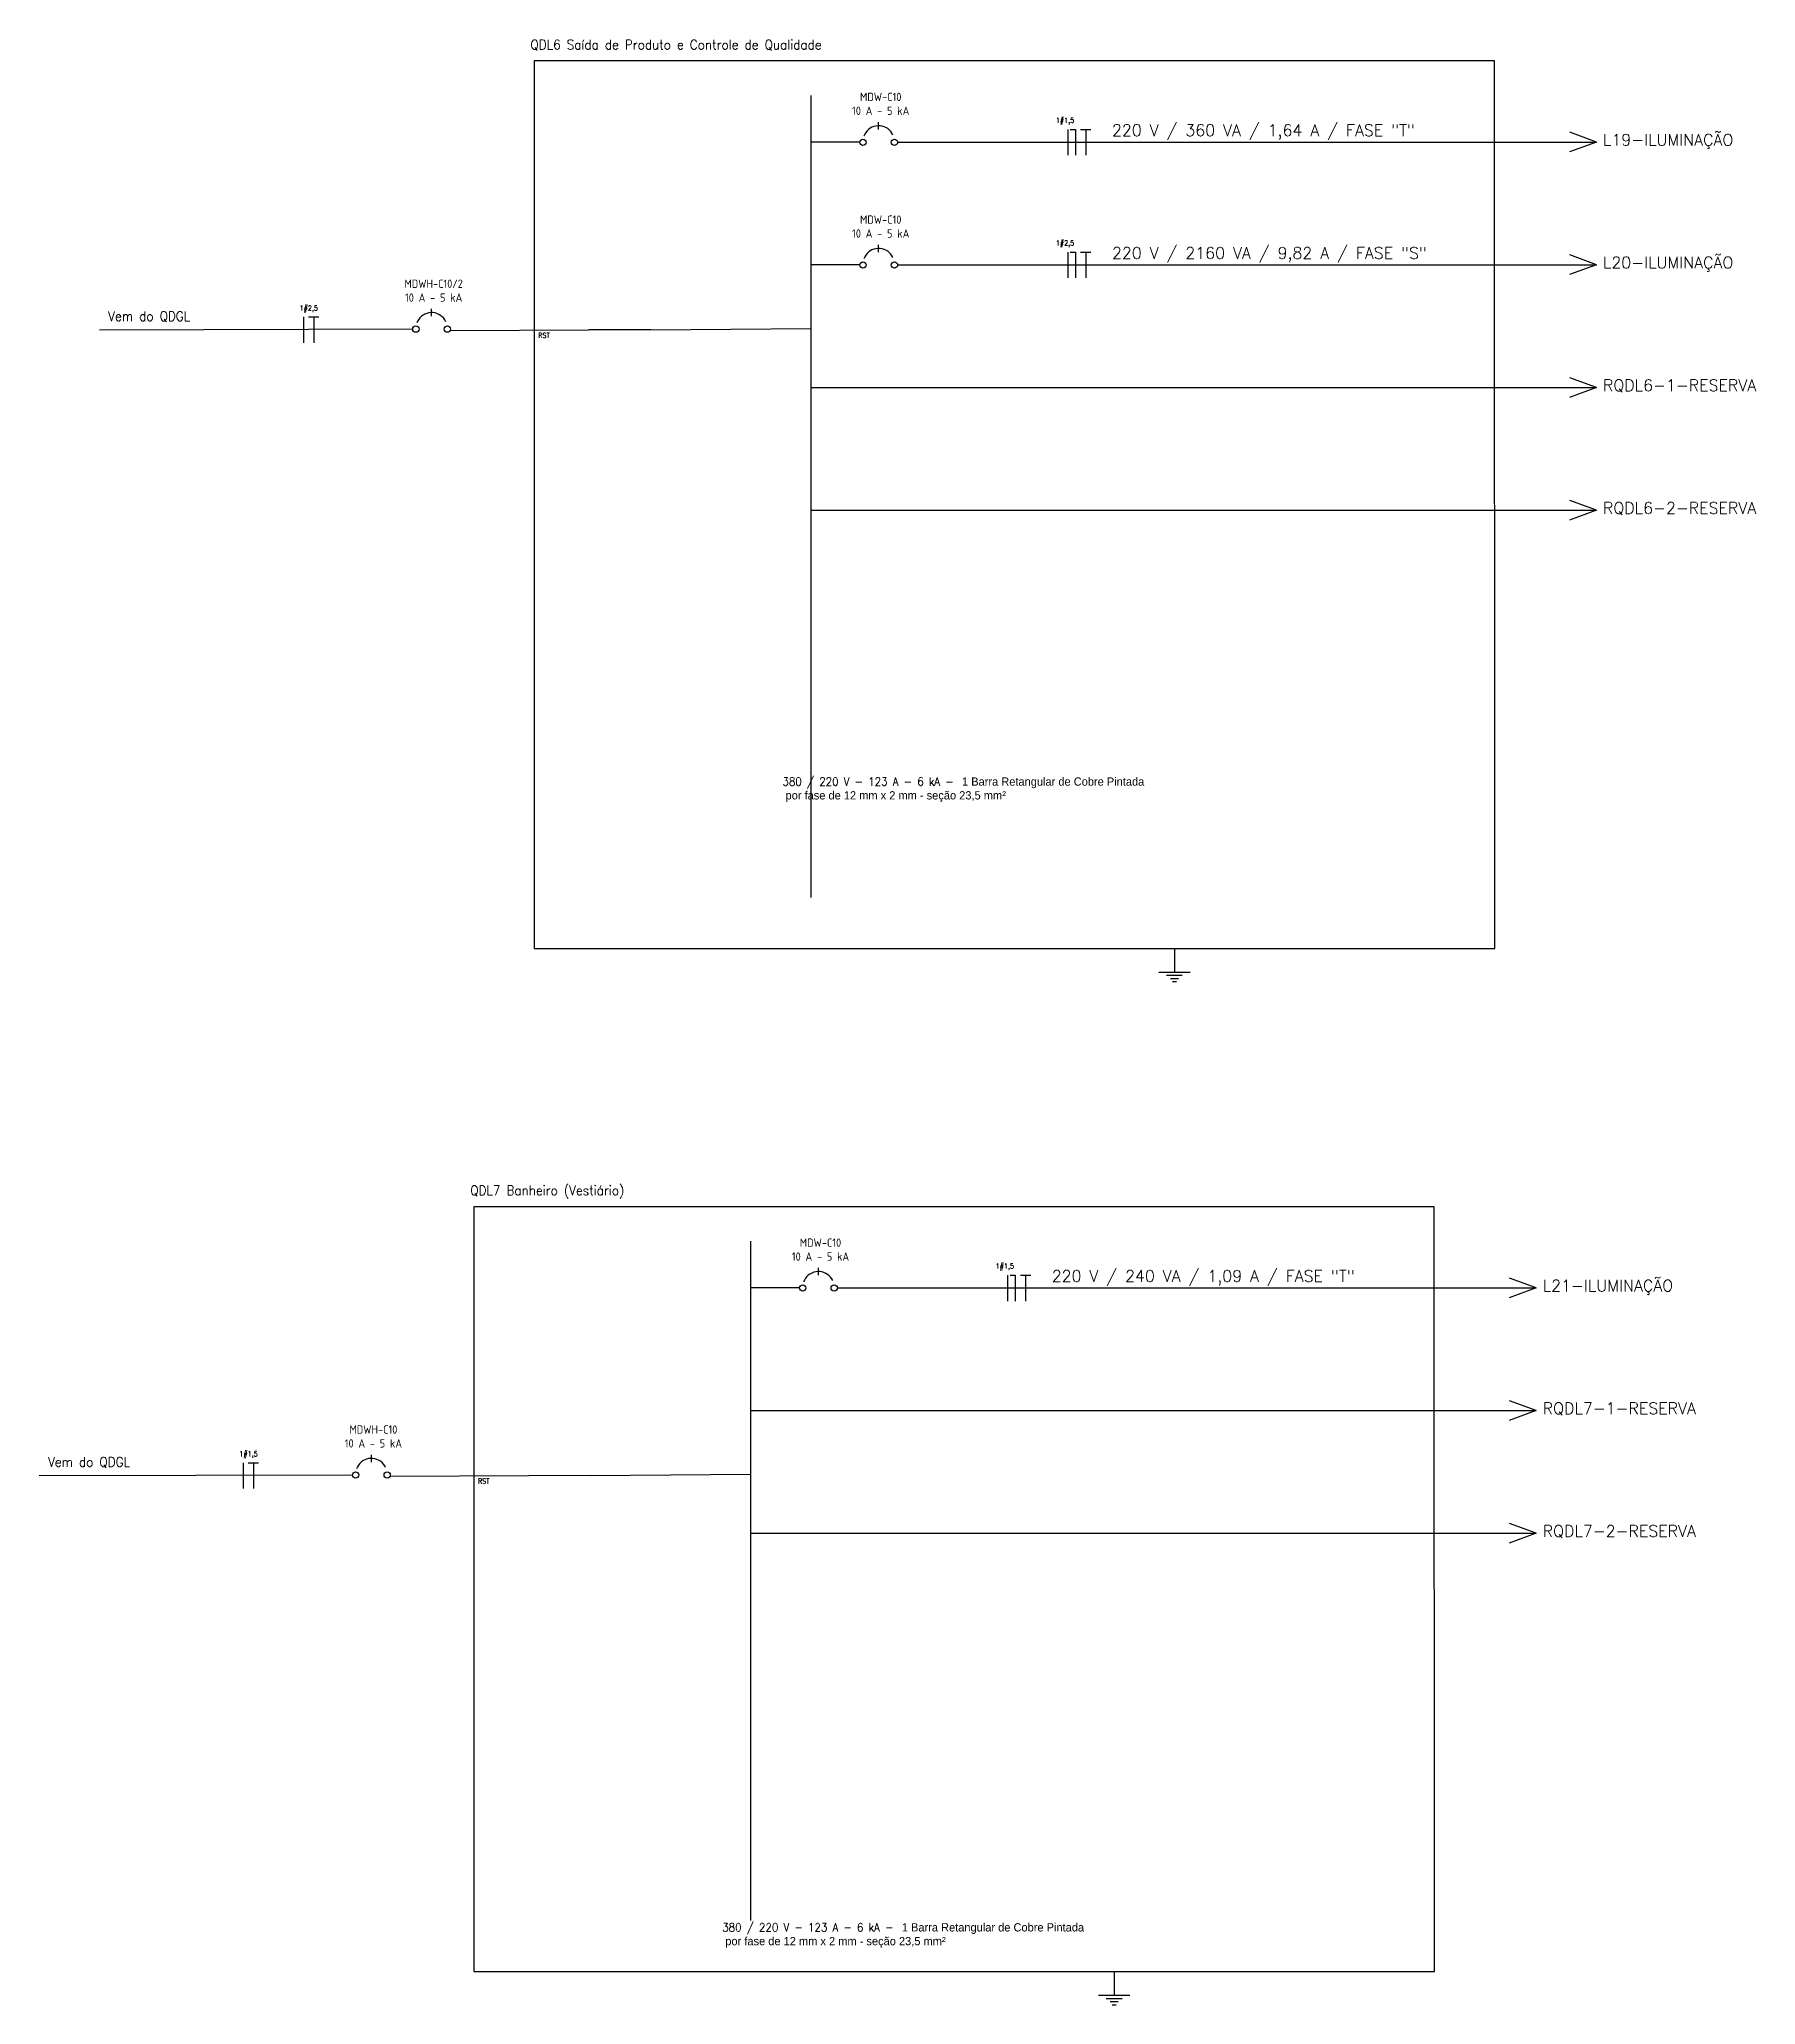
# Model space of a CAD drawing. Extents: x -543 to 641, y -146 to 322.
# Drawn here: x 462.96 to 505.03, y -52.03 to -3.86 of the extents above; entities that cross this region are included whole.
import ezdxf

# ---------------------------------------------------------------- set-up
doc = ezdxf.new("R2010")
doc.units = 0
doc.header["$MEASUREMENT"] = 0
for name, color, linetype in [('ELET_UNIFILAR_TEXTO', 4, 'Continuous'), ('ELET_UNIFILAR_TEXTO2', 6, 'Continuous'), ('ELT_UNIFILAR_DESENHO', 5, 'Continuous')]:
    doc.layers.add(name, color=color, linetype=linetype)
doc.styles.add('textstyle4', font='arial.ttf')
doc.styles.add('textstyle5', font='')
doc.styles.add('textstyle7', font='romans__.ttf')
doc.styles.get('textstyle5').set_extended_font_data('Standard')

msp = doc.modelspace()

# ---------------------------------------------------------------- texts
at = {"layer": 'ELET_UNIFILAR_TEXTO'}
for s, insert, char_height, attachment_point, style in [('QDL6 Saída de Produto e Controle de Qualidade', (475.002, -3.869), 0.23696, 1, 'textstyle5'), ('\\pxsm1;{\\Fisocp|c0;MDW-C10\\P\\Fisocp2|c0;10 A - 5 kA}', (483.586, -5.711), 0.20406, 8, 'textstyle4'), ('\\A1;\\pxqc;1#1,5', (487.878, -5.778), 0.12638, 1, 'textstyle5'), ('\\pxsm1;{\\Fisocp|c0;MDW-C10\\P\\Fisocp2|c0;10 A - 5 kA}', (483.586, -8.719), 0.20406, 8, 'textstyle4'), ('\\A1;\\pxqc;1#2,5', (487.878, -8.786), 0.12638, 1, 'textstyle5'), ('\\pxsm1;{\\Fisocp|c0;MDWH-C10/2\\P\\Fisocp2|c0;10 A - 5 kA}', (472.629, -10.29), 0.20406, 8, 'textstyle4'), ('Vem do QDGL', (464.654, -10.525), 0.23696, 1, 'textstyle5'), ('\\A1;1#2,5', (469.344, -10.381), 0.1264, 1, 'textstyle5'), ('RST', (475.192, -11.05), 0.1264, 1, 'textstyle5'), ('RST', (475.192, -11.05), 0.1264, 1, 'textstyle5'), ('\\A1;380 / 220 V - 123 A - 6 kA - {\\A0;\\fArial|b0|i0|c0|p34; \\Ftxt|c0;1 Barra Retangular de Cobre Pintada\\P por fase de 12 mm x 2 mm - seção 23,5 mm\\fArial|b0|i0|c0|p34;²}', (481.178, -21.949), 0.202345, 1, 'textstyle5'), ('QDL7 Banheiro (Vestiário)', (473.526, -31.952), 0.23696, 1, 'textstyle5'), ('\\pxsm1;{\\Fisocp|c0;MDW-C10\\P\\Fisocp2|c0;10 A - 5 kA}', (482.11, -33.794), 0.20406, 8, 'textstyle4'), ('\\A1;\\pxqc;1#1,5', (486.402, -33.862), 0.12638, 1, 'textstyle5'), ('\\pxsm1;{\\Fisocp|c0;MDWH-C10\\P\\Fisocp2|c0;10 A - 5 kA}', (471.153, -38.374), 0.20406, 8, 'textstyle4'), ('\\A1;1#1,5', (467.868, -38.464), 0.1264, 1, 'textstyle5'), ('Vem do QDGL', (463.178, -38.608), 0.23696, 1, 'textstyle5'), ('RST', (473.716, -39.133), 0.1264, 1, 'textstyle5'), ('RST', (473.716, -39.133), 0.1264, 1, 'textstyle5'), ('\\A1;380 / 220 V - 123 A - 6 kA - {\\A0;\\fArial|b0|i0|c0|p34; \\Ftxt|c0;1 Barra Retangular de Cobre Pintada\\P por fase de 12 mm x 2 mm - seção 23,5 mm\\fArial|b0|i0|c0|p34;²}', (479.702, -50.032), 0.202345, 1, 'textstyle5')]:
    msp.add_mtext(s, dxfattribs=dict(at, insert=insert, char_height=char_height, attachment_point=attachment_point, style=style))
at = {"layer": 'ELET_UNIFILAR_TEXTO2', "char_height": 0.28356, "attachment_point": 1, "style": 'textstyle7'}
for s, insert in [('220 V / 360 VA / 1,64 A / FASE "T"', (489.253, -5.944)), ('L19-ILUMINAÇÃO', (501.286, -6.179)), ('220 V / 2160 VA / 9,82 A / FASE "S"', (489.253, -8.952)), ('L20-ILUMINAÇÃO', (501.286, -9.187)), ('RQDL6-1-RESERVA', (501.286, -12.195)), ('RQDL6-2-RESERVA', (501.286, -15.203)), ('220 V / 240 VA / 1,09 A / FASE "T"', (487.777, -34.028)), ('L21-ILUMINAÇÃO', (499.81, -34.263)), ('RQDL7-1-RESERVA', (499.81, -37.271)), ('RQDL7-2-RESERVA', (499.81, -40.278))]:
    msp.add_mtext(s, dxfattribs=dict(at, insert=insert))

# ---------------------------------------------------------------- linework, layer by layer
at = {"layer": 'ELT_UNIFILAR_DESENHO'}
for p, q in [((498.629, -4.388), (475.089, -4.388)), ((475.089, -4.388), (475.089, -26.139)), ((498.636, -26.139), (498.629, -4.388)), ((481.879, -24.891), (481.879, -5.233)), ((483.535, -6.067), (483.535, -5.887)), ((488.169, -6.068), (488.169, -6.7)), ((488.232, -6.068), (488.359, -6.068)), ((488.359, -6.068), (488.359, -6.7)), ((488.484, -6.068), (488.737, -6.068)), ((488.61, -6.068), (488.61, -6.7)), ((501.125, -6.376), (500.474, -6.136)), ((483.072, -6.376), (481.879, -6.376)), ((483.999, -6.376), (501.125, -6.376)), ((501.125, -6.376), (500.465, -6.618)), ((483.535, -9.074), (483.535, -8.894)), ((488.169, -9.075), (488.169, -9.707)), ((488.232, -9.075), (488.359, -9.075)), ((488.359, -9.075), (488.359, -9.707)), ((488.484, -9.075), (488.737, -9.075)), ((488.61, -9.075), (488.61, -9.707)), ((501.125, -9.384), (500.474, -9.143)), ((483.072, -9.384), (481.879, -9.384)), ((483.999, -9.384), (501.125, -9.384)), ((501.125, -9.384), (500.465, -9.625)), ((472.579, -10.646), (472.579, -10.466)), ((472.579, -10.646), (472.579, -10.466)), ((464.441, -10.979), (472.116, -10.956)), ((469.437, -10.663), (469.437, -11.295)), ((469.563, -10.663), (469.815, -10.663)), ((469.689, -10.663), (469.689, -11.295)), ((473.036, -10.992), (476.427, -10.979)), ((477.943, -10.979), (476.431, -10.98)), ((477.943, -10.979), (481.879, -10.942)), ((481.879, -12.392), (501.125, -12.392)), ((501.125, -12.392), (500.465, -12.633)), ((501.125, -12.392), (500.474, -12.151)), ((481.879, -15.399), (501.125, -15.399)), ((501.125, -15.399), (500.465, -15.641)), ((501.125, -15.399), (500.474, -15.159)), ((475.089, -26.139), (498.636, -26.139)), ((490.784, -26.139), (490.784, -26.722)), ((490.398, -26.722), (491.17, -26.722)), ((490.591, -26.799), (490.977, -26.799)), ((490.687, -26.876), (490.88, -26.876)), ((490.736, -26.953), (490.832, -26.953)), ((497.153, -32.472), (473.613, -32.472)), ((473.613, -32.472), (473.613, -51.215)), ((497.16, -51.215), (497.153, -32.472)), ((480.403, -49.966), (480.403, -33.316)), ((482.059, -34.15), (482.059, -33.97)), ((486.693, -34.151), (486.693, -34.783)), ((486.756, -34.151), (486.883, -34.151)), ((486.883, -34.151), (486.883, -34.783)), ((487.008, -34.151), (487.261, -34.151)), ((487.134, -34.151), (487.134, -34.783)), ((481.596, -34.46), (480.403, -34.46)), ((482.523, -34.46), (499.649, -34.46)), ((499.649, -34.46), (498.989, -34.701)), ((499.649, -34.46), (498.998, -34.219)), ((480.403, -37.467), (499.649, -37.467)), ((499.649, -37.467), (498.989, -37.709)), ((499.649, -37.467), (498.998, -37.227)), ((467.961, -38.746), (467.961, -39.378)), ((468.087, -38.746), (468.339, -38.746)), ((468.213, -38.746), (468.213, -39.378)), ((471.103, -38.729), (471.103, -38.549)), ((471.103, -38.729), (471.103, -38.549)), ((462.965, -39.062), (470.64, -39.039)), ((471.56, -39.076), (474.951, -39.062)), ((476.467, -39.062), (474.955, -39.064)), ((476.467, -39.062), (480.403, -39.025)), ((499.649, -40.475), (498.998, -40.234)), ((480.403, -40.475), (499.649, -40.475)), ((499.649, -40.475), (498.989, -40.717)), ((473.613, -51.215), (497.16, -51.215)), ((489.308, -51.215), (489.308, -51.797)), ((488.922, -51.797), (489.694, -51.797)), ((489.115, -51.874), (489.501, -51.874)), ((489.211, -51.952), (489.404, -51.952)), ((489.259, -52.029), (489.356, -52.029))]:
    msp.add_line(p, q, dxfattribs=at)
for points in [[(483.885, -6.2), (483.861, -6.155), (483.831, -6.115), (483.796, -6.078), (483.757, -6.046), (483.714, -6.02), (483.667, -6), (483.619, -5.986), (483.569, -5.978), (483.518, -5.977), (483.468, -5.983), (483.419, -5.995), (483.372, -6.013), (483.328, -6.037), (483.287, -6.067), (483.251, -6.102), (483.219, -6.141), (483.193, -6.184), (483.172, -6.231)], [(483.885, -9.207), (483.861, -9.163), (483.831, -9.122), (483.796, -9.086), (483.757, -9.054), (483.714, -9.028), (483.667, -9.008), (483.619, -8.993), (483.569, -8.986), (483.518, -8.985), (483.468, -8.99), (483.419, -9.002), (483.372, -9.021), (483.328, -9.045), (483.287, -9.075), (483.251, -9.11), (483.219, -9.149), (483.193, -9.192), (483.172, -9.238)], [(472.929, -10.779), (472.905, -10.735), (472.875, -10.694), (472.84, -10.657), (472.801, -10.626), (472.757, -10.6), (472.711, -10.579), (472.663, -10.565), (472.613, -10.557), (472.562, -10.556), (472.512, -10.562), (472.463, -10.574), (472.416, -10.592), (472.372, -10.616), (472.331, -10.646), (472.294, -10.681), (472.263, -10.721), (472.237, -10.764), (472.216, -10.81)], [(482.409, -34.283), (482.385, -34.239), (482.355, -34.198), (482.32, -34.162), (482.281, -34.13), (482.238, -34.104), (482.191, -34.083), (482.143, -34.069), (482.093, -34.062), (482.042, -34.06), (481.992, -34.066), (481.943, -34.078), (481.896, -34.096), (481.852, -34.121), (481.811, -34.15), (481.775, -34.185), (481.743, -34.225), (481.717, -34.268), (481.696, -34.314)], [(471.453, -38.862), (471.429, -38.818), (471.399, -38.777), (471.364, -38.741), (471.325, -38.709), (471.281, -38.683), (471.235, -38.663), (471.187, -38.649), (471.137, -38.641), (471.086, -38.64), (471.036, -38.645), (470.987, -38.657), (470.94, -38.676), (470.896, -38.7), (470.855, -38.73), (470.818, -38.765), (470.787, -38.804), (470.76, -38.847), (470.74, -38.893)]]:
    msp.add_lwpolyline(points, dxfattribs=at)
for centre in [(483.15, -6.381), (483.922, -6.381), (483.15, -9.389), (483.922, -9.389), (472.193, -10.961), (472.966, -10.961), (481.673, -34.465), (482.446, -34.465), (470.717, -39.044), (471.49, -39.044)]:
    msp.add_circle(centre, 0.0772, dxfattribs=at)

msp.set_redraw_order([(e.dxf.handle, doc.entitydb.next_handle()) for e in msp.query("TEXT MTEXT ATTDEF DIMENSION ARC_DIMENSION")])  # texts and dimensions are drawn at this point

doc.saveas('drawing.dxf')
